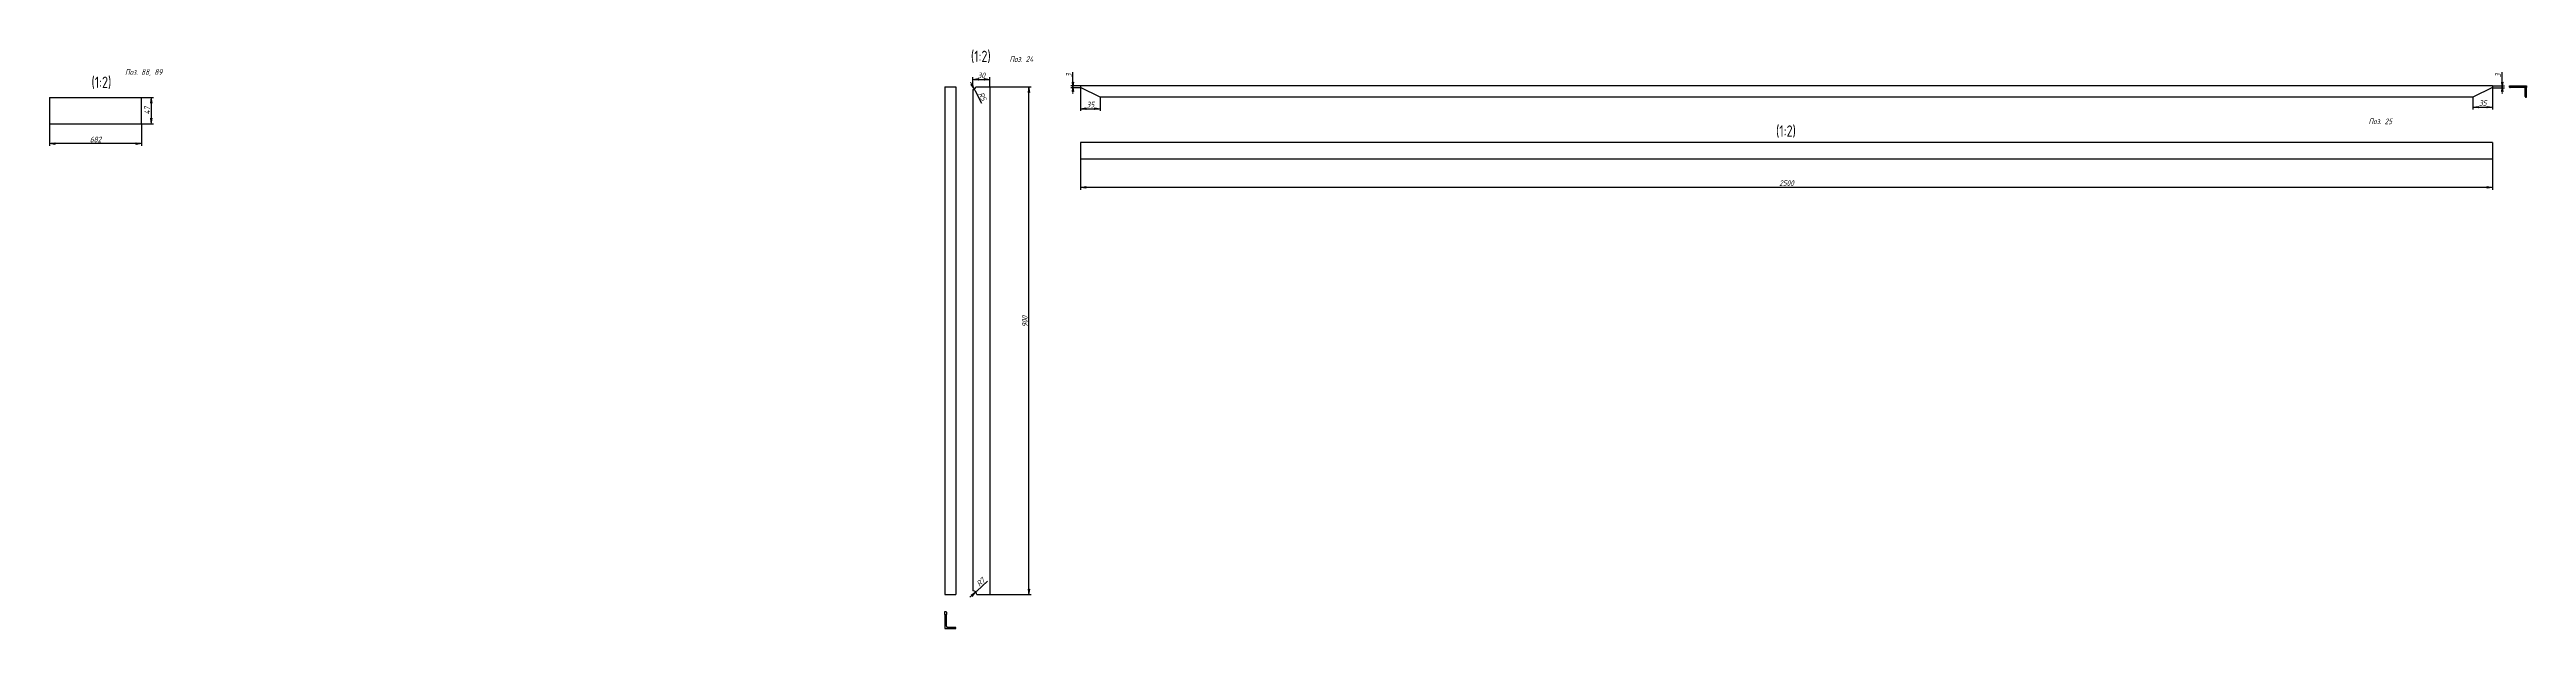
# Model space of a CAD drawing. Header units: millimetres. Extents: x 0 to 6300, y -537 to 1019.
# Drawn here: x 323 to 2515, y -537 to -24 of the extents above; entities that cross this region are included whole.
import ezdxf

# ---------------------------------------------------------------- set-up
doc = ezdxf.new("R2010")
doc.units = ezdxf.units.MM
doc.linetypes.add('K5LT_THIN', pattern=[0])
doc.layers.add('Системный слой', color=7, linetype='Continuous')
doc.layers.add('Системный слой (1)', color=7, linetype='Continuous', true_color=0x909090)
doc.styles.add('KDIMTEXTSTYLE', font='GOST_AU.SHX', dxfattribs={"width": 0.96, "oblique": 15, "height": 5})
doc.styles.add('KTEXTSTYLE', font='GOST_AU.SHX', dxfattribs={"width": 0.96, "height": 5})
doc.dimstyles.new('KDIMSTYLE (0.50)', dxfattribs={"dimtxt": 5, "dimasz": 1, "dimexe": 2, "dimexo": 0, "dimgap": 1, "dimtad": 1, "dimlfac": 2, "dimtxsty": 'KDIMTEXTSTYLE', "dimsah": 1, "dimcen": 0, "dimdle": 1, "dimadec": 0, "dimazin": 0, "dimtfac": 0.667, "dimtmove": 0, "dimatfit": 3, "dimfxl": 1, "dimtvp": 1, "dimtolj": 1, "dimtzin": 0, "dimarcsym": 0})

# ---------------------------------------------------------------- blocks, each defined once
blk = doc.blocks.new('KDIMARROW_01')
at = {"layer": 'Системный слой'}
blk.add_hatch(color=0, dxfattribs=at).paths.add_polyline_path([(0, 0), (-5, 0.7), (-4.5, 0), (-5, -0.7)])
at = {"layer": 'Системный слой', "color": 0, "linetype": 'K5LT_THIN', "lineweight": 18}
for p, q in [((-4.5, 0), (-5, 0.7)), ((-5, 0.7), (0, 0)), ((0, 0), (-5, -0.7)), ((-5, -0.7), (-4.5, 0))]:
    blk.add_line(p, q, dxfattribs=at)
at = {"layer": 'Системный слой (1)', "color": 0, "linetype": 'K5LT_THIN', "lineweight": 18}
blk.add_line((0, 0), (-1, 0), dxfattribs=at)
blk = doc.blocks.new('D19')
at = {"color": 0, "lineweight": -2}
for p, q in [((404.1, -66.7), (414.6, -66.7)), ((412.6, -67.7), (412.6, -89.2)), ((404.1, -90.2), (414.6, -90.2))]:
    blk.add_line(p, q, dxfattribs=at)
at = {"layer": 'Defpoints', "color": 0}
for p in [(404.1, -66.7), (404.1, -90.2), (412.6, -90.2)]:
    blk.add_point(p, dxfattribs=at)
at = {"color": 0, "lineweight": -2}
for p, rotation in [((412.6, -66.7), 90), ((412.6, -90.2), 270)]:
    blk.add_blockref('KDIMARROW_01', p, dxfattribs=dict(at, rotation=rotation))
at = {"color": 7, "insert": (409.1, -78.5), "char_height": 5, "attachment_point": 5, "rotation": 90, "style": 'KDIMTEXTSTYLE'}
blk.add_mtext('\\A1;\\H5.0;\\W0.965;\\Q15;47', dxfattribs=at)
blk = doc.blocks.new('D20')
at = {"color": 0, "lineweight": -2}
for p, q in [((322.6, -90.2), (322.6, -109.7)), ((403.1, -107.7), (323.6, -107.7)), ((404.1, -90.2), (404.1, -109.7))]:
    blk.add_line(p, q, dxfattribs=at)
at = {"layer": 'Defpoints', "color": 0}
for p in [(322.6, -90.2), (322.6, -107.7), (404.1, -90.2)]:
    blk.add_point(p, dxfattribs=at)
at = {"color": 0, "lineweight": -2, "rotation": 180}
blk.add_blockref('KDIMARROW_01', (322.6, -107.7), dxfattribs=at)
at = {"color": 0, "lineweight": -2}
blk.add_blockref('KDIMARROW_01', (404.1, -107.7), dxfattribs=at)
at = {"color": 7, "insert": (363.3, -104), "char_height": 5, "attachment_point": 5, "style": 'KDIMTEXTSTYLE'}
blk.add_mtext('\\A1;\\H5.0;\\W0.965;\\Q15;\\H5.0;\\W0.965;\\Q15;\\Q15;682', dxfattribs=at)
blk = doc.blocks.new('D81')
at = {"color": 0, "lineweight": -2}
for p, q in [((1154.9, -57.3), (1191.5, -57.3)), ((1189.5, -506.3), (1189.5, -58.3)), ((1154.9, -507.3), (1191.5, -507.3))]:
    blk.add_line(p, q, dxfattribs=at)
at = {"layer": 'Defpoints', "color": 0}
for p in [(1154.9, -57.3), (1189.5, -57.3), (1154.9, -507.3)]:
    blk.add_point(p, dxfattribs=at)
at = {"color": 0, "lineweight": -2}
for p, rotation in [((1189.5, -57.3), 90), ((1189.5, -507.3), 270)]:
    blk.add_blockref('KDIMARROW_01', p, dxfattribs=dict(at, rotation=rotation))
at = {"color": 7, "insert": (1185.8, -265.3), "char_height": 5, "attachment_point": 5, "rotation": 90, "style": 'KDIMTEXTSTYLE'}
blk.add_mtext('\\A1;\\H5.0;\\W0.965;\\Q15;900', dxfattribs=at)
blk = doc.blocks.new('D82')
at = {"color": 0, "lineweight": -2}
for p, q in [((1139.9, -57.3), (1139.9, -48.8)), ((1140.9, -50.8), (1153.9, -50.8)), ((1154.9, -57.3), (1154.9, -48.8))]:
    blk.add_line(p, q, dxfattribs=at)
at = {"layer": 'Defpoints', "color": 0}
for p in [(1139.9, -57.3), (1154.9, -50.8), (1154.9, -57.3)]:
    blk.add_point(p, dxfattribs=at)
at = {"color": 0, "lineweight": -2, "rotation": 180}
blk.add_blockref('KDIMARROW_01', (1139.9, -50.8), dxfattribs=at)
at = {"color": 0, "lineweight": -2}
blk.add_blockref('KDIMARROW_01', (1154.9, -50.8), dxfattribs=at)
at = {"color": 7, "insert": (1147.4, -47.2), "char_height": 5, "attachment_point": 5, "style": 'KDIMTEXTSTYLE'}
blk.add_mtext('\\A1;\\H5.0;\\W0.965;\\Q15;30', dxfattribs=at)
blk = doc.blocks.new('KDIMARROW_02')
at = {"layer": 'Системный слой'}
blk.add_hatch(color=0, dxfattribs=at).paths.add_polyline_path([(4.5, 0), (5, 0.7), (0, 0), (5, -0.7)])
at = {"layer": 'Системный слой', "color": 0, "linetype": 'K5LT_THIN', "lineweight": 18}
for p, q in [((5, 0.7), (0, 0)), ((0, 0), (5, -0.7)), ((0, 0), (7, 0)), ((4.5, 0), (5, 0.7)), ((5, -0.7), (4.5, 0))]:
    blk.add_line(p, q, dxfattribs=at)
at = {"layer": 'Системный слой (1)', "color": 0, "linetype": 'K5LT_THIN', "lineweight": 18}
blk.add_line((0, 0), (-1, 0), dxfattribs=at)
blk = doc.blocks.new('D83')
at = {"color": 0, "lineweight": -2}
for p, q in [((1139.9, -57.3), (1141.1, -59.5)), ((1141.5, -60.4), (1147.4, -71.8))]:
    blk.add_line(p, q, dxfattribs=at)
at = {"layer": 'Defpoints', "color": 0}
for p in [(1139.9, -57.3), (1141.1, -59.5)]:
    blk.add_point(p, dxfattribs=at)
at = {"color": 0, "lineweight": -2, "rotation": 117.0701209001252}
blk.add_blockref('KDIMARROW_02', (1141.1, -59.5), dxfattribs=at)
at = {"color": 7, "insert": (1148.3, -65.8), "char_height": 5, "attachment_point": 5, "rotation": 297.0701, "style": 'KDIMTEXTSTYLE'}
blk.add_mtext('\\A1;\\H5.0;\\W0.965;\\Q15;R5', dxfattribs=at)
blk = doc.blocks.new('D84')
at = {"color": 0, "lineweight": -2}
for p, q in [((1143.3, -504.2), (1152.8, -495.4)), ((1139.9, -507.3), (1142.5, -504.9))]:
    blk.add_line(p, q, dxfattribs=at)
at = {"layer": 'Defpoints', "color": 0}
for p in [(1139.9, -507.3), (1142.5, -504.9)]:
    blk.add_point(p, dxfattribs=at)
at = {"color": 0, "lineweight": -2, "rotation": 222.7312783936687}
blk.add_blockref('KDIMARROW_02', (1142.5, -504.9), dxfattribs=at)
at = {"color": 7, "insert": (1146.8, -496.2), "char_height": 5, "attachment_point": 5, "rotation": 42.7313, "style": 'KDIMTEXTSTYLE'}
blk.add_mtext('\\A1;\\H5.0;\\W0.965;\\Q15;R7', dxfattribs=at)
blk = doc.blocks.new('D85')
at = {"color": 0, "lineweight": -2}
for p, q in [((1235.1, -56.6), (1226.5, -56.6)), ((1235.1, -58.1), (1226.5, -58.1)), ((1228.5, -56.6), (1228.5, -44.4)), ((1228.5, -55.6), (1228.5, -54.6)), ((1228.5, -58.1), (1228.5, -56.6)), ((1228.5, -59.1), (1228.5, -60.1))]:
    blk.add_line(p, q, dxfattribs=at)
at = {"layer": 'Defpoints', "color": 0}
for p in [(1228.5, -56.6), (1235.1, -56.6), (1235.1, -58.1)]:
    blk.add_point(p, dxfattribs=at)
at = {"color": 0, "lineweight": -2}
for p, rotation in [((1228.5, -58.1), 90), ((1228.5, -56.6), 270)]:
    blk.add_blockref('KDIMARROW_02', p, dxfattribs=dict(at, rotation=rotation))
at = {"color": 7, "insert": (1224.9, -47.3), "char_height": 5, "attachment_point": 5, "rotation": 90, "style": 'KDIMTEXTSTYLE'}
blk.add_mtext('\\A1;\\H5.0;\\W0.965;\\Q15;3', dxfattribs=at)
blk = doc.blocks.new('D86')
at = {"color": 0, "lineweight": -2}
for p, q in [((1235.1, -58.1), (1235.1, -78.7)), ((1236.1, -76.7), (1251.6, -76.7)), ((1252.6, -66.6), (1252.6, -78.7))]:
    blk.add_line(p, q, dxfattribs=at)
at = {"layer": 'Defpoints', "color": 0}
for p in [(1235.1, -58.1), (1252.6, -66.6), (1252.6, -76.7)]:
    blk.add_point(p, dxfattribs=at)
at = {"color": 0, "lineweight": -2, "rotation": 180}
blk.add_blockref('KDIMARROW_01', (1235.1, -76.7), dxfattribs=at)
at = {"color": 0, "lineweight": -2}
blk.add_blockref('KDIMARROW_01', (1252.6, -76.7), dxfattribs=at)
at = {"color": 7, "insert": (1243.9, -73.1), "char_height": 5, "attachment_point": 5, "style": 'KDIMTEXTSTYLE'}
blk.add_mtext('\\A1;\\H5.0;\\W0.965;\\Q15;35', dxfattribs=at)
blk = doc.blocks.new('D87')
at = {"color": 0, "lineweight": -2}
for p, q in [((2485.1, -58.1), (2485.1, -77.4)), ((2467.6, -66.6), (2467.6, -77.4)), ((2468.6, -75.4), (2484.1, -75.4))]:
    blk.add_line(p, q, dxfattribs=at)
at = {"layer": 'Defpoints', "color": 0}
for p in [(2485.1, -58.1), (2467.6, -66.6), (2485.1, -75.4)]:
    blk.add_point(p, dxfattribs=at)
at = {"color": 0, "lineweight": -2, "rotation": 180}
blk.add_blockref('KDIMARROW_01', (2467.6, -75.4), dxfattribs=at)
at = {"color": 0, "lineweight": -2}
blk.add_blockref('KDIMARROW_01', (2485.1, -75.4), dxfattribs=at)
at = {"color": 7, "insert": (2476.4, -71.8), "char_height": 5, "attachment_point": 5, "style": 'KDIMTEXTSTYLE'}
blk.add_mtext('\\A1;\\H5.0;\\W0.965;\\Q15;35', dxfattribs=at)
blk = doc.blocks.new('D88')
at = {"color": 0, "lineweight": -2}
for p, q in [((2485.1, -56.6), (2495.7, -56.6)), ((2485.1, -58.1), (2495.7, -58.1)), ((2493.7, -56.6), (2493.7, -44.4)), ((2493.7, -55.6), (2493.7, -54.6)), ((2493.7, -58.1), (2493.7, -56.6)), ((2493.7, -59.1), (2493.7, -60.1))]:
    blk.add_line(p, q, dxfattribs=at)
at = {"layer": 'Defpoints', "color": 0}
for p in [(2485.1, -56.6), (2485.1, -58.1), (2493.7, -56.6)]:
    blk.add_point(p, dxfattribs=at)
at = {"color": 0, "lineweight": -2}
for p, rotation in [((2493.7, -58.1), 90), ((2493.7, -56.6), 270)]:
    blk.add_blockref('KDIMARROW_02', p, dxfattribs=dict(at, rotation=rotation))
at = {"color": 7, "insert": (2490.1, -47.3), "char_height": 5, "attachment_point": 5, "rotation": 90, "style": 'KDIMTEXTSTYLE'}
blk.add_mtext('\\A1;\\H5.0;\\W0.965;\\Q15;3', dxfattribs=at)
blk = doc.blocks.new('D89')
at = {"color": 0, "lineweight": -2}
for p, q in [((1235.1, -121.6), (1235.1, -148.5)), ((2485.1, -121.6), (2485.1, -148.5)), ((2484.1, -146.5), (1236.1, -146.5))]:
    blk.add_line(p, q, dxfattribs=at)
at = {"layer": 'Defpoints', "color": 0}
for p in [(1235.1, -121.6), (2485.1, -121.6), (1235.1, -146.5)]:
    blk.add_point(p, dxfattribs=at)
at = {"color": 0, "lineweight": -2, "rotation": 180}
blk.add_blockref('KDIMARROW_01', (1235.1, -146.5), dxfattribs=at)
at = {"color": 0, "lineweight": -2}
blk.add_blockref('KDIMARROW_01', (2485.1, -146.5), dxfattribs=at)
at = {"color": 7, "insert": (1860.1, -142.7), "char_height": 5, "attachment_point": 5, "style": 'KDIMTEXTSTYLE'}
blk.add_mtext('\\A1;\\H5.0;\\W0.965;\\Q15;2500', dxfattribs=at)

msp = doc.modelspace()

# ---------------------------------------------------------------- linework, layer by layer
at = {"color": 3}
for p, q in [((1114.9491, -57.2857), (1114.9491, -507.2857)), ((1114.9491, -57.2857), (1124.9491, -57.2857)), ((1124.9491, -57.2857), (1124.9491, -507.2857)), ((1139.9491, -59.7857), (1139.9491, -503.7857)), ((1142.4491, -57.2857), (1154.9491, -57.2857)), ((1154.9491, -57.2857), (1154.9491, -507.2857)), ((1235.1196, -56.5604), (1235.1196, -58.0604)), ((2485.1196, -56.5604), (1235.1196, -56.5604)), ((1252.6196, -66.5604), (1235.1196, -58.0604)), ((2485.1196, -58.0604), (2467.6196, -66.5604)), ((2485.1196, -56.5604), (2485.1196, -58.0604)), ((2500.1196, -56.5604), (2515.1196, -56.5604)), ((2500.1196, -57.5604), (2500.1196, -56.5604)), ((2513.1196, -58.0604), (2500.6196, -58.0604)), ((2515.1196, -58.0604), (2513.1196, -58.0604)), ((2514.1196, -66.0604), (2514.1196, -59.0604)), ((2515.1196, -56.5604), (2515.1196, -58.0604)), ((2515.1196, -66.5604), (2515.1196, -58.0604)), ((322.588, -66.7256), (404.0572, -66.7256)), ((322.588, -66.7256), (322.588, -90.2256)), ((404.0572, -90.2256), (404.0572, -66.7256)), ((2467.6196, -66.5604), (1252.6196, -66.5604)), ((2514.6196, -66.5604), (2515.1196, -66.5604)), ((322.588, -90.2256), (404.0572, -90.2256)), ((2485.1196, -106.5604), (1235.1196, -106.5604)), ((1235.1196, -106.5604), (1235.1196, -121.5604)), ((2485.1196, -106.5604), (2485.1196, -121.5604)), ((2485.1196, -121.5604), (1235.1196, -121.5604)), ((1114.9491, -507.2857), (1124.9491, -507.2857)), ((1114.9491, -524.7857), (1114.9491, -522.2857)), ((1114.9491, -522.2857), (1115.9491, -522.2857)), ((1114.9491, -524.7857), (1116.4491, -524.7857)), ((1114.9491, -524.7857), (1114.9491, -537.2857)), ((1116.4491, -522.7857), (1116.4491, -524.7857)), ((1116.4491, -535.2857), (1116.4491, -524.7857)), ((1143.4491, -507.2857), (1154.9491, -507.2857)), ((1114.9491, -537.2857), (1124.9491, -537.2857)), ((1124.4491, -536.2857), (1117.4491, -536.2857)), ((1124.9491, -537.2857), (1124.9491, -536.7857))]:
    msp.add_line(p, q, dxfattribs=at)
for centre, radius, start, end in [((1139.9491, -57.2857), 2.5, 270, 0), ((2500.6196, -57.5604), 0.5, 180, 270), ((2513.1196, -59.0604), 1, 0, 90), ((2514.6196, -66.0604), 0.5, 180, 270), ((1139.9491, -507.2857), 3.5, 0, 90), ((1115.9491, -522.7857), 0.5, 0, 90), ((1117.4491, -535.2857), 1, 180, 270), ((1124.4491, -536.7857), 0.5, 0, 90)]:
    msp.add_arc(centre, radius, start, end, dxfattribs=at)

# ---------------------------------------------------------------- texts
at = {"color": 7, "char_height": 2.5, "attachment_point": 1, "style": 'KTEXTSTYLE'}
for s, insert in [('\\H3.5;\\W0.965;\\Q15;\\Q15;\\H5.00;Поз. 88, 89', (389.3889, -41.7133)), ('\\H3.5;\\W0.965;\\Q15;\\Q0;\\H10.00;{\\c16711680;(1:2)}', (1138.1887, -25.3121)), ('\\H3.5;\\W0.965;\\Q15;\\Q15;\\H5.00;Поз. 24', (1172.2989, -30.3121)), ('\\H3.5;\\W0.965;\\Q15;\\Q0;\\H10.00;{\\c16711680;(1:2)}', (359.7347, -48.3091)), ('\\H3.5;\\W0.965;\\Q15;\\Q15;\\H5.00;Поз. 25', (2375.2641, -85.4302)), ('\\H3.5;\\W0.965;\\Q15;\\Q0;\\H10.00;{\\c16711680;(1:2)}', (1850.8592, -91.4912))]:
    msp.add_mtext(s, dxfattribs=dict(at, insert=insert))

# ---------------------------------------------------------------- dimensions: what is measured, and where the dimension line sits
at = {"color": 7}
for center, mpoint, picture, middle in [((1139.9491, -57.2857), (1141.0868, -59.5118), 'D83', (1145.1309, -67.4249)), ((1139.9491, -507.2857), (1142.52, -504.9107), 'D84', (1149.1933, -498.746))]:
    dim = msp.add_radius_dim(center=center, mpoint=mpoint, dimstyle='KDIMSTYLE (0.50)', override={"dimpost": '\\H5.0;\\W0.965;\\Q15;R<>', "dimblk2": 'KDIMARROW_02', "dimclrt": 7, "dimtolj": 1}, dxfattribs=at)
    dim.commit()
    dim.dimension.update_dxf_attribs({"geometry": picture, "text_midpoint": middle, "dimtype": 164})
for base, p1, p2, picture, middle in [((1154.9491, -50.8213), (1139.9491, -57.2857), (1154.9491, -57.2857), 'D82', (1147.4491, -50.8213)), ((1252.6196, -76.6978), (1235.1196, -58.0604), (1252.6196, -66.5604), 'D86', (1243.8696, -76.6978)), ((2485.1196, -75.3862), (2467.6196, -66.5604), (2485.1196, -58.0604), 'D87', (2476.3696, -75.3862)), ((1235.1196, -146.4883), (2485.1196, -121.5604), (1235.1196, -121.5604), 'D89', (1860.1196, -146.4883))]:
    dim = msp.add_linear_dim(base=base, p1=p1, p2=p2, dimstyle='KDIMSTYLE (0.50)', override={"dimexo": 0, "dimpost": '\\H5.0;\\W0.965;\\Q15;<>', "dimblk1": 'KDIMARROW_01', "dimblk2": 'KDIMARROW_01', "dimse1": 0, "dimse2": 0, "dimclrt": 7, "dimtolj": 1}, dxfattribs=at)
    dim.commit()
    dim.dimension.update_dxf_attribs({"geometry": picture, "text_midpoint": middle, "dimtype": 160})
for base, p1, p2, override, picture, middle in [((1189.4607, -57.2857), (1154.9491, -507.2857), (1154.9491, -57.2857), {"dimexo": 0, "dimpost": '\\H5.0;\\W0.965;\\Q15;<>', "dimblk1": 'KDIMARROW_01', "dimblk2": 'KDIMARROW_01', "dimse1": 0, "dimse2": 0, "dimclrt": 7, "dimtolj": 1}, 'D81', (1189.4607, -265.2857)), ((1228.4617, -56.5604), (1235.1196, -58.0604), (1235.1196, -56.5604), {"dimexo": 0, "dimpost": '\\H5.0;\\W0.965;\\Q15;<>', "dimblk1": 'KDIMARROW_02', "dimblk2": 'KDIMARROW_02', "dimse1": 0, "dimse2": 0, "dimclrt": 7, "dimtolj": 1}, 'D85', (1228.4617, -47.2663)), ((2493.7059, -56.5604), (2485.1196, -58.0604), (2485.1196, -56.5604), {"dimexo": 0, "dimpost": '\\H5.0;\\W0.965;\\Q15;<>', "dimblk1": 'KDIMARROW_02', "dimblk2": 'KDIMARROW_02', "dimse1": 0, "dimse2": 0, "dimclrt": 7, "dimtolj": 1}, 'D88', (2493.7059, -47.2663)), ((412.6389, -90.2256), (404.0572, -66.7256), (404.0572, -90.2256), {"dimexo": 0, "dimpost": '\\H5.0;\\W0.965;\\Q15;<>', "dimblk1": 'KDIMARROW_01', "dimblk2": 'KDIMARROW_01', "dimse1": 0, "dimse2": 0, "dimclrt": 7, "dimtolj": 1}, 'D19', (412.6389, -78.4756))]:
    dim = msp.add_linear_dim(base=base, p1=p1, p2=p2, angle=90, dimstyle='KDIMSTYLE (0.50)', override=override, dxfattribs=at)
    dim.commit()
    dim.dimension.update_dxf_attribs({"geometry": picture, "text_midpoint": middle, "dimtype": 160})
dim = msp.add_linear_dim(base=(322.588, -107.6932), p1=(404.0572, -90.2256), p2=(322.588, -90.2256), text='\\H5.0;\\W0.965;\\Q15;\\H5.0;\\W0.965;\\Q15;\\Q15;682', dimstyle='KDIMSTYLE (0.50)', override={"dimexo": 0, "dimblk1": 'KDIMARROW_01', "dimblk2": 'KDIMARROW_01', "dimse1": 0, "dimse2": 0, "dimclrt": 7, "dimtolj": 1}, dxfattribs=at)
dim.commit()
dim.dimension.update_dxf_attribs({"geometry": 'D20', "text_midpoint": (363.3226, -107.6932), "dimtype": 160})

doc.saveas('drawing.dxf')
